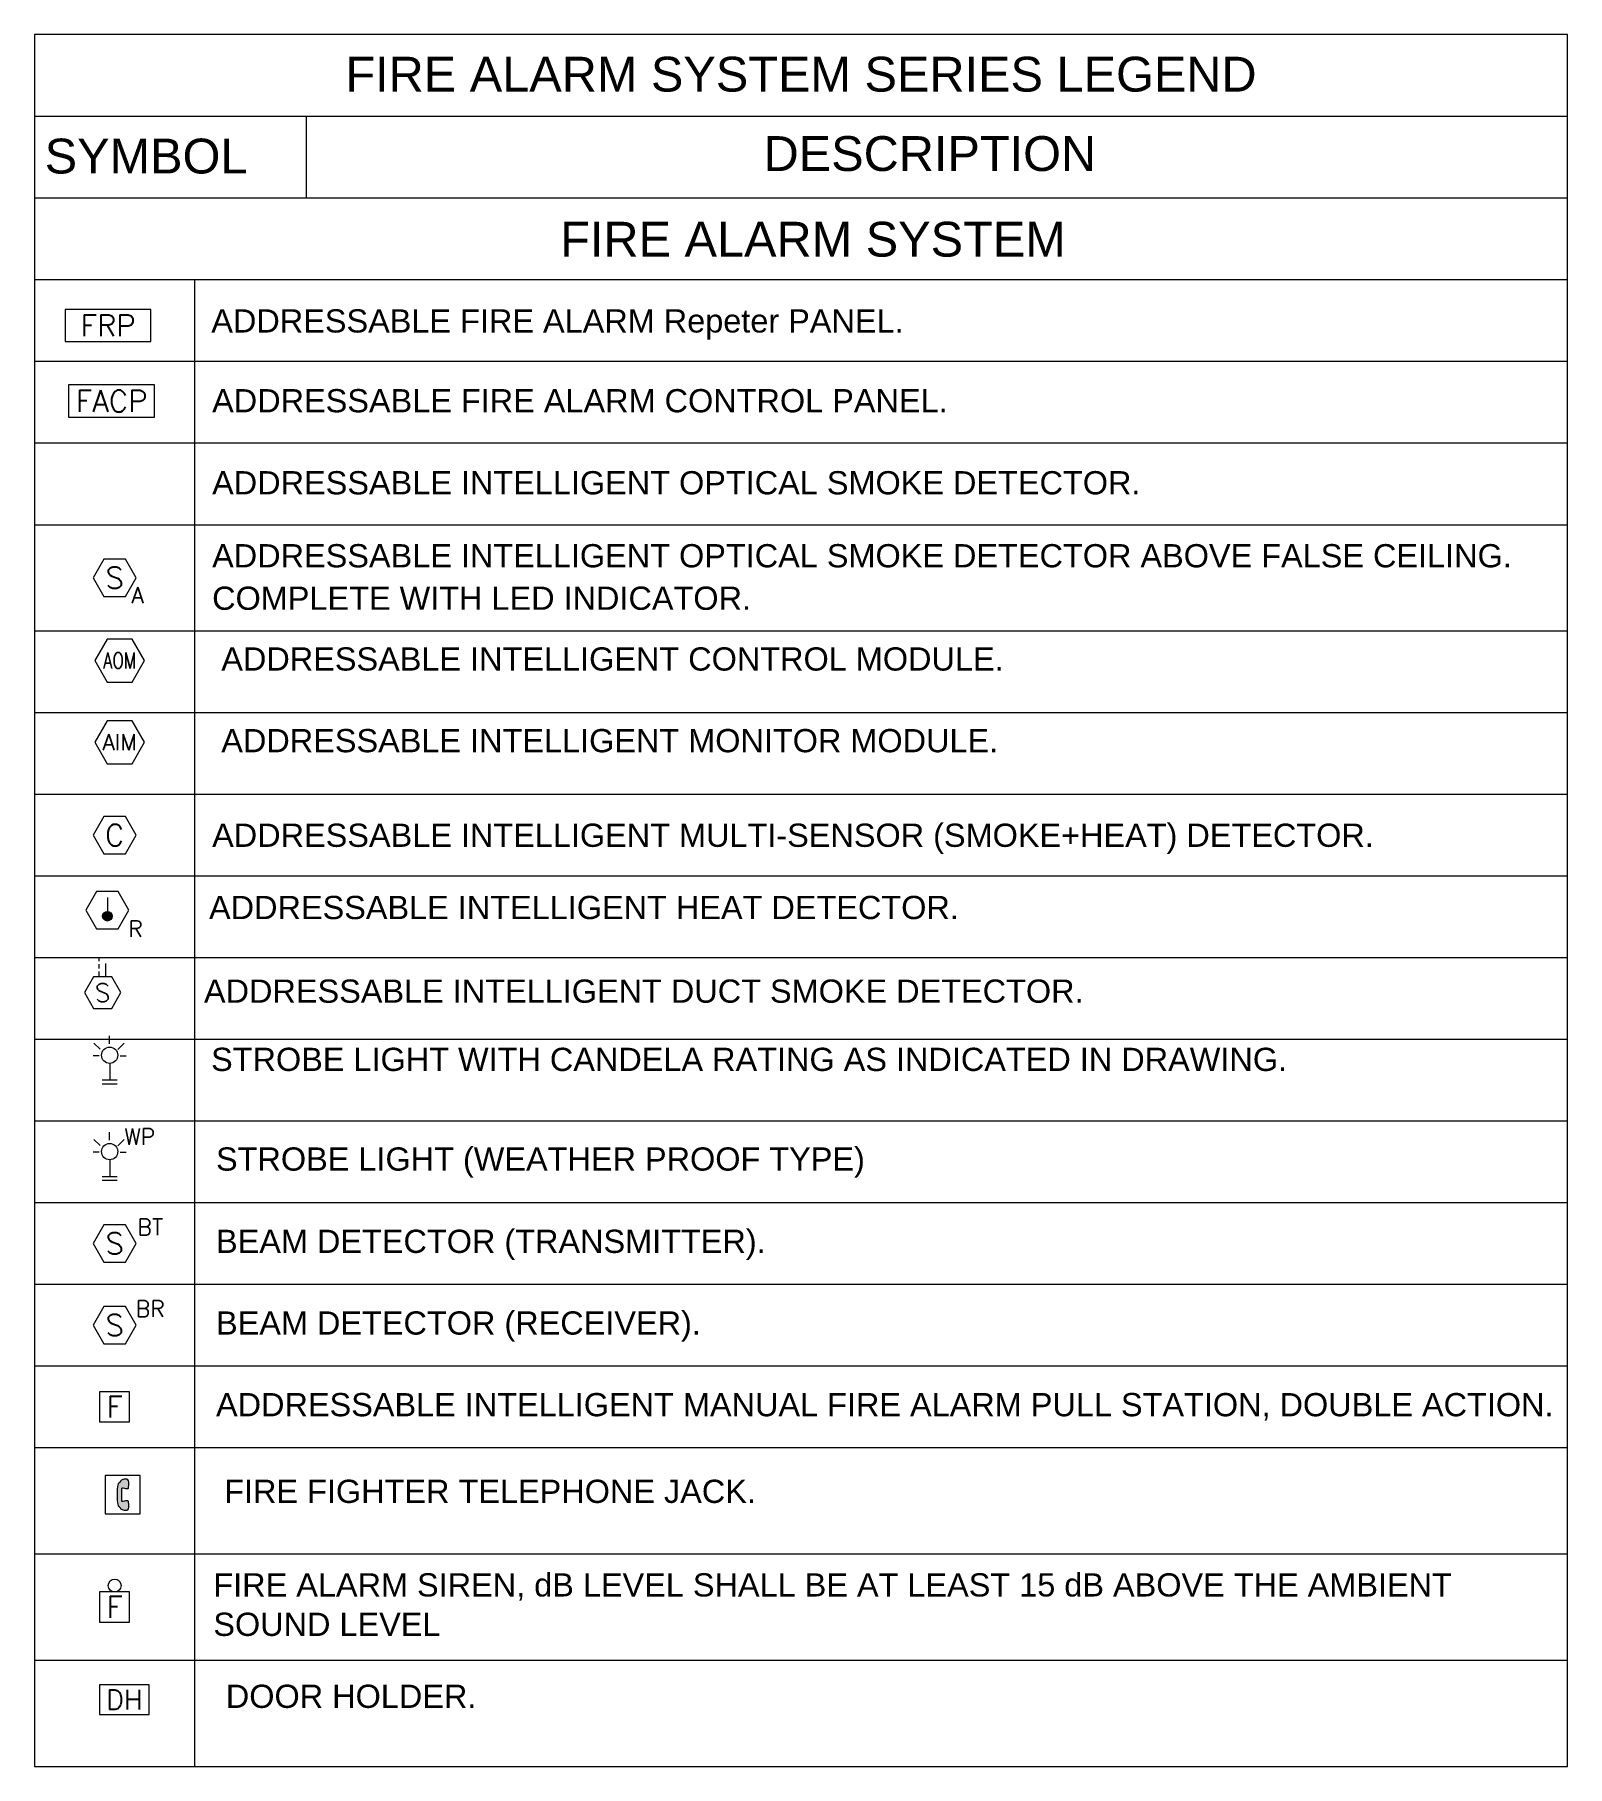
# Model space of a CAD drawing. Extents: x -15 to 256, y 0 to 403.
# Drawn here: x 168.78 to 190.03, y 378.99 to 402.99 of the extents above; entities that cross this region are included whole.
import ezdxf
from ezdxf.enums import TextEntityAlignment as Align

# ---------------------------------------------------------------- set-up
doc = ezdxf.new("R2010")
doc.units = 0
doc.header["$LTSCALE"] = 0.15
doc.layers.get('0').update_dxf_attribs({"color": 252})
doc.layers.add('0 fire alarm', color=252, linetype='Continuous')
for name, color, linetype, lineweight in [('A-ANNO-NOTE', 10, 'Continuous', 0), ('E-TEXT', 7, 'Continuous', 0), ('T-FIRE-B', 4, 'Continuous', 0), ('T-LINE', 7, 'Continuous', 0), ('T-TEXT', 2, 'Continuous', 0)]:
    doc.layers.add(name, color=color, linetype=linetype, lineweight=lineweight)
doc.styles.add('Arial_7', font='arial.ttf', dxfattribs={"height": 0.6608557251570895})
doc.styles.add('Arial_8', font='arial.ttf', dxfattribs={"height": 0.8058435021066792})
doc.styles.add('ROMANS', font='ROMANS.shx', dxfattribs={"width": 0.8})
doc.styles.add('TEXT-NFP', font='simplex.shx')

msp = doc.modelspace()

# ---------------------------------------------------------------- texts
at = {"layer": 'A-ANNO-NOTE', "color": 2, "char_height": 0.4830351078827826, "line_spacing_factor": 0.9417779076525878, "style": 'Arial_8'}
for s, insert, width, attachment_point in [('FIRE ALARM SYSTEM SERIES LEGEND', (179.4054493303387, 402.687237607328), 15.07439459436762, 2), ('SYMBOL', (168.9180072184392, 401.5522621083036), 3.347237089216191, 1), ('DESCRIPTION', (178.8867902996173, 401.5867252732711), 5.499877196061941, 1), ('FIRE ALARM SYSTEM', (176.0664121731065, 400.3995042413327), 8.356265030145723, 1)]:
    msp.add_mtext(s, dxfattribs=dict(at, insert=insert, width=width, attachment_point=attachment_point))
at = {"layer": 'E-TEXT', "char_height": 0.3220234052551884, "attachment_point": 1, "line_spacing_factor": 0.9417779076525876, "style": 'Arial_7'}
for s, insert, width in [('ADDRESSABLE FIRE ALARM Repeter PANEL.', (171.2285427895023, 399.1865173224488), 12.17416968453841), ('ADDRESSABLE FIRE ALARM CONTROL PANEL.', (171.2400013457335, 398.080152877446), 12.17416968453841), ('ADDRESSABLE INTELLIGENT OPTICAL SMOKE DETECTOR.', (171.2400013457335, 396.9427681481858), 15.36752377925218), ('ADDRESSABLE INTELLIGENT OPTICAL SMOKE DETECTOR ABOVE FALSE CEILING.', (171.2400013457335, 395.9310999809226), 18.25113256757813), ('COMPLETE WITH LED INDICATOR.', (171.2400013457335, 395.3423324875201), 15.49339467098351), ('ADDRESSABLE INTELLIGENT CONTROL MODULE.', (171.367104194299, 394.5002907920033), 17.45700238443527), ('ADDRESSABLE INTELLIGENT MONITOR MODULE.', (171.367104194299, 393.3681111279673), 17.45700238443527), ('ADDRESSABLE INTELLIGENT MULTI-SENSOR (SMOKE+HEAT) DETECTOR.', (171.2400013457335, 392.0565739452585), 24.62164777105944), ('ADDRESSABLE INTELLIGENT HEAT DETECTOR.', (171.1968758785948, 391.0549846238942), 10.9151303275784), ('ADDRESSABLE INTELLIGENT DUCT SMOKE DETECTOR.', (171.1269621040005, 389.8957190783436), 12.41071443229499), ('STROBE LIGHT WITH CANDELA RATING AS INDICATED IN DRAWING. ', (171.2253351107605, 388.949675396799), 18.62629237921811), ('STROBE LIGHT (WEATHER PROOF TYPE) ', (171.2940042060851, 387.5684023715855), 19.71053153057628), ('BEAM DETECTOR (TRANSMITTER).', (171.2940042060851, 386.4274950222122), 21.30085453547962), ('BEAM DETECTOR (RECEIVER).', (171.2940042060851, 385.2953153581761), 12.73399225422898), ('ADDRESSABLE INTELLIGENT MANUAL FIRE ALARM PULL STATION, DOUBLE ACTION.', (171.2940042060851, 384.1631356941401), 18.62629237921811), ('FIRE FIGHTER TELEPHONE JACK.', (171.407281976552, 382.9616946619238), 17.45700238443527), ('FIRE ALARM SIREN, dB LEVEL SHALL BE AT LEAST 15 dB ABOVE THE AMBIENT ', (171.2568307845629, 381.6646925812757), 19.71053153057628), ('SOUND LEVEL', (171.2568307845629, 381.1183372014962), 19.71053153057628), ('DOOR HOLDER.', (171.4299904222067, 380.12045686911), 17.45700238443527)]:
    msp.add_mtext(s, dxfattribs=dict(at, insert=insert, width=width))

# ---------------------------------------------------------------- blocks, each defined once
blk = doc.blocks.new('dressable smoke detectore above false ceiling')
blk.add_lwpolyline([(200, 0), (100, 173.2050807568877), (-99.99999999999994, 173.2050807568878), (-200, 2.842170943040401e-14), (-100.0000000000001, -173.2050807568877), (99.99999999999989, -173.2050807568878)], close=True)
at = {"layer": 'T-TEXT', "style": 'ROMANS'}
blk.add_attdef('S', text='', height=200, dxfattribs=at).set_placement((0, 0, 5.6483151e-09), align=Align.MIDDLE)
blk.add_attdef('A', text='', height=150, dxfattribs=at).set_placement((214.9312251703238, -161.2782464248158), align=Align.MIDDLE_CENTER)
blk = doc.blocks.new('MS-F')
blk.add_lwpolyline([(200, 2.486899575160351e-14), (100, 173.2050807568885), (-100, 173.2050807568885), (-200, 2.486899575160351e-14), (-100, -173.2050807568885), (100, -173.2050807568885)], close=True)
at = {"layer": 'T-TEXT', "style": 'TEXT-NFP'}
blk.add_attdef('C', text='', height=200, dxfattribs=at).set_placement((0, 0, 5.6483151e-09), align=Align.MIDDLE)
blk = doc.blocks.new('*U58')
blk.add_lwpolyline([(400, 0), (400, 300), (-400, 300), (-400, 0)], close=True)
at = {"layer": 'T-TEXT', "style": 'TEXT-NFP'}
blk.add_attdef('FACP', text='', height=200, dxfattribs=at).set_placement((0, 150, 5.6483151e-09), align=Align.MIDDLE)
blk = doc.blocks.new('*U54')
blk.add_lwpolyline([(200, 173.2050807568885), (100, 346.410161513777), (-100, 346.410161513777), (-200, 173.2050807568885), (-100, 0), (100, 0)], close=True)
at = {"layer": 'T-TEXT', "style": 'ROMANS'}
blk.add_attdef('BT', text='', height=150, dxfattribs=at).set_placement((330.7472380979614, 325.3468072708431), align=Align.MIDDLE_CENTER)
blk.add_attdef('S', text='', height=200, dxfattribs=at).set_placement((0, 173.2050807568885, 5.6483151e-09), align=Align.MIDDLE)
blk = doc.blocks.new('*U56')
blk.add_lwpolyline([(200, 173.2050807568885), (100, 346.410161513777), (-100, 346.410161513777), (-200, 173.2050807568885), (-100, 0), (100, 0)], close=True)
at = {"layer": 'T-TEXT', "style": 'ROMANS'}
blk.add_attdef('BR', text='', height=150, dxfattribs=at).set_placement((330.7472380979614, 325.3468072708431), align=Align.MIDDLE_CENTER)
blk.add_attdef('S', text='', height=200, dxfattribs=at).set_placement((0, 173.2050807568885, 5.6483151e-09), align=Align.MIDDLE)
blk = doc.blocks.new('*U107')
blk.add_lwpolyline([(-140, -279.9999999999991), (140, -279.9999999999991), (140, 8.526512829121202e-13), (-140, 8.526512829121202e-13)], close=True)
at = {"layer": 'T-TEXT', "style": 'TEXT-NFP'}
blk.add_attdef('F', text='', height=200, dxfattribs=at).set_placement((0, -139.9999999999991, 5.6483151e-09), align=Align.MIDDLE)
blk = doc.blocks.new('*U108')
at = {"color": 2}
blk.add_lwpolyline([(-140, 0), (140, 0), (140, 280), (-140, 280)], close=True, dxfattribs=at)
blk.add_circle((1.102182119232618e-14, 340), 60, dxfattribs=at)
at = {"layer": 'T-TEXT', "color": 2, "style": 'TEXT-NFP'}
blk.add_attdef('F', text='', height=200, dxfattribs=at).set_placement((0, 140, 5.6483151e-09), align=Align.MIDDLE)
blk = doc.blocks.new('*U59')
blk.add_lwpolyline([(250, 0), (250, 300), (-250, 300), (-250, 0)], close=True)
at = {"layer": 'T-TEXT', "style": 'TEXT-NFP'}
blk.add_attdef('DH', text='', height=200, dxfattribs=at).set_placement((0, 150, 5.6483151e-09), align=Align.MIDDLE)
blk = doc.blocks.new('*U60')
h = blk.add_hatch(color=256)
h.dxf.hatch_style = 1
edge = h.paths.add_edge_path()
edge.add_arc((32.61204437373235, 256.7625142402308), 14.08339780993772, 13.60208277058401, 92.3160665779186)
edge.add_line((32.0429063868819, 270.8344073546942), (11.16602203885526, 270.8344073546942))
edge.add_arc((13.09063373705357, 230.6807049054496), 40.19980037974457, 92.74415037492005, 154.2215071011591)
edge.add_arc((-27.5083108039884, 250.2882039235356), 4.885988019604151, 309.2722242531731, 334.22150710115756, ccw=False)
edge.add_arc((-63.57353897174617, 280.8765906545813), 52.10289598208147, 306.6096404014016, 318.7250806064165, ccw=False)
edge.add_arc((-30.40872840757645, 234.6375743582957), 4.885988019604059, 115.3605223554468, 167.8134346890664)
edge.add_arc((351.7936938501446, 152.0548838399255), 395.9084839615991, 167.8075775911932, 180.2974593852394)
edge.add_arc((347.869097744051, 147.9554157007776), 391.9838819426914, 179.7012209083443, 192.2668564888917)
edge.add_arc((-30.4094690322905, 65.79291282271), 4.885988019603882, 193.256591546632, 244.6490884599191)
edge.add_arc((-66.61278941164178, 18.30443894791417), 54.94420566891927, 39.82506724989821, 51.62280420924651, ccw=False)
edge.add_arc((-27.50831080398906, 49.71074909566443), 4.885988019605198, 25.77849289884722, 50.72777574683653, ccw=False)
edge.add_arc((13.09063373705331, 69.31824811375068), 40.19980037974396, 205.7784928988403, 267.2558496250836)
edge.add_line((11.16602203885759, 29.16454566450659), (32.04290638685978, 29.16454566450659))
edge.add_arc((32.612044373731, 43.2364387789695), 14.08339780993807, 267.6839334219969, 346.3979172294846)
edge.add_arc((-161.2451775319498, 66.8632966498834), 209.2866206883947, 352.6044832351904, 365.900842931799)
edge.add_arc((12.56537157550094, 87.21531395669413), 34.38683700989233, 1.940088810202575, 17.77393591749014)
edge.add_arc((40.67712366173018, 96.16270422072702), 4.885988019604543, 18.49088237613676, 87.0715707805396)
edge.add_arc((29.85289143336963, 27.61670516853025), 74.25597523860311, 81.42344386523793, 109.9903886323098)
edge.add_arc((2.383943436940045, 101.818194317953), 4.885988019603147, 250.35129105347602, 295.2422798199525, ccw=False)
edge.add_arc((1.199735433672298, 105.8503043049151), 8.645773967278908, 174.513966804773, 266.95864315950587, ccw=False)
edge.add_arc((-1021.934056293981, 147.1393694074746), 1015.334183756832, 357.7160774044645, 360.1613973854633)
edge.add_arc((-1021.934056293884, 152.8595836117318), 1015.334183756736, 359.8386026145388, 362.2839225955156)
edge.add_arc((2.596868321724961, 194.3726306956097), 10.05831788954253, 100.63250461093321, 185.9952133971358, ccw=False)
edge.add_arc((2.383943436940263, 199.6567692574497), 4.885988019604349, 64.75772018057143, 109.6487089465783, ccw=False)
edge.add_arc((32.80155048282747, 273.4753016678984), 74.9603193628559, 247.7909792138791, 276.6817833037904)
edge.add_arc((40.67712366173027, 203.8362487984722), 4.885988019604649, 279.9760544913337, 341.5091176234187)
edge.add_arc((12.56537157549985, 212.7836390625071), 34.38683700989369, 342.2260640824441, 358.0599111898285)
edge.add_arc((-161.2451775319513, 233.1356563693181), 209.2866206883951, 354.0991570682061, 367.3955167648138)
for p, q in [((136.9421075485319, 299.9999999999993), (-136.9421075485302, 300.0000000000002)), ((-136.9421075485302, 300.0000000000002), (-136.942107548531, 6.821210263296962e-13)), ((136.942107548531, -6.821210263296962e-13), (136.9421075485319, 299.9999999999993)), ((-136.942107548531, 6.821210263296962e-13), (136.942107548531, -6.821210263296962e-13))]:
    blk.add_line(p, q)
blk.add_lwpolyline([(46.30043741093596, 260.0746117526834, 0.3576284618386334), (32.0429063868819, 270.8344073546942), (11.16602203885526, 270.8344073546942, 0.2748702426983696), (-23.10856614655734, 248.1633213674582, -0.1092938675350407), (-24.41545274595035, 246.5057301350548, -0.05291287903403305), (-32.50145873841524, 239.0527027471539, 0.2329506786696931), (-35.18461273322026, 235.6689849631394, 0.05455140608392587), (-44.10945462619344, 149.9994765093928, 0.05488293395691082), (-35.16525956160609, 64.67249532508478, 0.2280778755567505), (-32.50145873841319, 61.37743346060338, -0.0515228570191659), (-24.41545274595097, 53.49322288414656, -0.1092938675350618), (-23.10856614655722, 51.83563165174265, 0.2748702426983892), (11.16602203885759, 29.16454566450659), (32.04290638685978, 29.16454566450659, 0.3576284618393876), (46.30043741093891, 39.92434126653325, 0.05808149379418848), (46.93249712982708, 88.37946200487494, 0.06919832501553312), (45.31086833174834, 97.71231361047575, 0.3085033974095642), (40.92674137212578, 101.0423117793711, 0.1252963867579743), (4.467557722186712, 97.39875652135248, -0.198417943206006), (0.7410186242748864, 97.21670792900927, -0.4267665682304041), (-7.406436849515558, 106.6768671430385, 0.01067012614259788), (-6.603900880227002, 149.9994765096206, 0.01067012614250249), (-7.406436849501517, 193.3220858758115, -0.3907018047029763), (0.7410186242703389, 204.258255646393, -0.1984179432038772), (4.467557722147035, 204.0762070540704, 0.1267319293229021), (41.52355553479049, 199.024135747848, 0.2751316896719855), (45.31086833173651, 202.2866394086875, 0.06919832501595784), (46.93249712982799, 211.6194910143449, 0.05808149379418456)], format="xyb", close=True)
blk = doc.blocks.new('*U61')
blk.add_lwpolyline([(230.9401076758493, 200), (115.4700538379246, 399.9999999999999), (-115.4700538379246, 399.9999999999999), (-230.9401076758493, 200), (-115.4700538379246, 0), (115.4700538379246, 0)], close=True)
at = {"layer": 'T-TEXT', "style": 'TEXT-NFP', "width": 0.75}
blk.add_attdef('AOM', text='', height=150, dxfattribs=at).set_placement((0, 200, 5.6483151e-09), align=Align.MIDDLE)
blk = doc.blocks.new('*U62')
blk.add_lwpolyline([(230.9401076758493, 200), (115.4700538379246, 400), (-115.4700538379246, 400), (-230.9401076758493, 200), (-115.4700538379246, 0), (115.4700538379246, 0)], close=True)
at = {"layer": 'T-TEXT', "style": 'TEXT-NFP'}
blk.add_attdef('AIM', text='', height=150, dxfattribs=at).set_placement((0, 200, 5.6483151e-09), align=Align.MIDDLE)
blk = doc.blocks.new('addressable heat detector')
h = blk.add_hatch(color=256)
h.dxf.hatch_style = 1
h.paths.add_polyline_path([(-44.79227755899279, -55.62074416552161, 1), (44.79227755899279, -55.62074416552161, 1)])
at = {"extrusion": (0, 0, -1)}
for p, q in [((-100, 173.2050807568418), (-200.0000000000271, -4.75210981676355e-11)), ((99.99999999999989, 173.2050807568418), (-100, 173.2050807568418)), ((199.9999999999731, -4.740741132991388e-11), (99.99999999999989, 173.2050807568418)), ((0, 117.0496424932608), (0, -10.82846660652876)), ((-200.0000000000269, -4.75210981676355e-11), (-100.000000000054, -173.2050807569356)), ((99.999999999946, -173.2050807569356), (199.9999999999731, -4.740741132991388e-11)), ((-100.000000000054, -173.2050807569356), (99.999999999946, -173.2050807569356))]:
    blk.add_line(p, q, dxfattribs=at)
blk.add_circle((0, -55.62074416552161), 44.79227755899279)
at = {"layer": 'T-TEXT', "style": 'TEXT-NFP'}
blk.add_attdef('R', text='', height=150, dxfattribs=at).set_placement((261.1248298101144, -172.6277847774588, 5.6483151e-09), align=Align.MIDDLE)
blk = doc.blocks.new('SOD-F')
at = {"extrusion": (0, 0, -1)}
for p, q in [((-32.64321142486395, 345.6464953042527), (-32.64321142486369, 389.7814678746486)), ((-32.64321142486395, 264.7600300832939), (-32.64321142486395, 313.726291805955)), ((-32.64321142486422, 173.2050807568883), (-32.64321142486422, 232.8398265849973)), ((39.92785259242268, 173.2050807568881), (39.92785259242295, 320.218031161817))]:
    blk.add_line(p, q, dxfattribs=at)
blk.add_lwpolyline([(203.6423205837782, 0), (103.6423205837782, 173.2050807568885), (-96.3576794162218, 173.2050807568885), (-196.3576794162218, 0), (-96.3576794162218, -173.2050807568885), (103.6423205837782, -173.2050807568885)], close=True)
at = {"layer": 'T-TEXT', "style": 'TEXT-NFP'}
blk.add_attdef('S', text='', height=200, dxfattribs=at).set_placement((3.642320583778201, 0, 5.6483151e-09), align=Align.MIDDLE)
blk = doc.blocks.new('*U111')
at = {"color": 1}
for p, q in [((-89.67339033504504, 324.6376790044383), (-147.6039876311361, 382.5682763005302)), ((-0.7935698259689161, 373.8390082148132), (-0.7935698259689161, 450.0217115083078)), ((134.9068704155561, 380.1875668226), (74.59556364154469, 321.463399700539)), ((-99.04491194514776, 262.1563414818152), (-154.6071328333828, 262.1563414818156)), ((9.094947017729282e-13, 192.905087892776), (0, 34.92482455831941)), ((99.04491194514867, 262.1563414818147), (154.6071328333837, 262.1563414818143)), ((70.7042835193788, 34.92482455831941), (-70.7042835193788, 34.92482455831987)), ((70.7042835193788, -4.547473508864641e-13), (-70.7042835193788, 4.547473508864641e-13))]:
    blk.add_line(p, q, dxfattribs=at)
blk.add_circle((9.094947017729282e-13, 268.7756134185092), 75.87052552573368, dxfattribs=at)
blk = doc.blocks.new('wp')
at = {"layer": 'T-FIRE-B', "xscale": 0.001487761816891826, "yscale": 0.001487761816891826, "zscale": 0.001487761816891826}
blk.add_blockref('*U111', (0, 0), dxfattribs=at)
at = {"layer": 'T-TEXT', "style": 'ROMANS'}
blk.add_text('WP', height=0.2231642725337738, dxfattribs=at).set_placement((0.4178416879021825, 0.6062431450591816), align=Align.MIDDLE_CENTER)

# ---------------------------------------------------------------- linework, layer by layer
at = {"layer": 'A-ANNO-NOTE', "color": 10}
for p, q in [((168.7786833237369, 401.8617776324273), (190.0322153369398, 401.8617776324273)), ((172.5433951104623, 401.8617776324273), (172.5433951104623, 400.7295979683913)), ((168.7786833237369, 400.7295979683913), (190.0322153369398, 400.7295979683913)), ((168.7786833237369, 399.5974183043553), (190.0322153369398, 399.5974183043553))]:
    msp.add_line(p, q, dxfattribs=at)
at = {"layer": 'A-ANNO-NOTE', "color": 10, "flags": 128}
msp.add_lwpolyline([(190.0322153369452, 378.9879581174761), (190.0322153369634, 402.9939572964699), (168.7786833237369, 402.9939572964699), (168.7786833237369, 378.9879581174761)], dxfattribs=at)
at = {"layer": 'T-LINE'}
for p, q in [((170.9975414862464, 399.5974183043553), (170.9975414862464, 378.9879581174761)), ((168.7786833237369, 398.4652386403192), (190.0322153369398, 398.4652386403192)), ((168.7786833237369, 397.3330589762865), (190.0322153369398, 397.3330589762865)), ((168.7786833237369, 396.2008793122504), (190.0322153369398, 396.2008793122504)), ((168.7786833237369, 394.7280981736437), (190.0322153369398, 394.7280981736437)), ((168.7786833237369, 393.5959185096109), (190.0322153369398, 393.5959185096109)), ((168.7786833237369, 392.4637388455749), (190.0322153369398, 392.4637388455749)), ((168.7786833237369, 391.3315591815388), (190.0322153369398, 391.3315591815388)), ((168.7786833237369, 390.1993795175028), (190.0322153369398, 390.1993795175028)), ((168.7786833237369, 389.06719985347), (190.0322153369398, 389.06719985347)), ((168.7786833237369, 387.935020189434), (190.0322153369398, 387.935020189434)), ((168.7786833237369, 386.802840525398), (190.0322153369398, 386.802840525398)), ((168.7786833237369, 385.6706608613619), (190.0322153369398, 385.6706608613619)), ((168.7786833237369, 384.5384811973259), (190.0322153369398, 384.5384811973259)), ((168.7786833237369, 383.4063015332931), (190.0322153369398, 383.4063015332931)), ((168.7786833237369, 381.9335203946864), (190.0322153369398, 381.9335203946864)), ((168.7786833237369, 380.4607392560829), (190.0322153369398, 380.4607392560829)), ((168.7786833237369, 378.9879581174761), (190.0322153369398, 378.9879581174761))]:
    msp.add_line(p, q, dxfattribs=at)

# ---------------------------------------------------------------- block references
at = {"layer": '0 fire alarm', "color": 3}
msp.add_blockref('wp', (169.8194433096678, 387.1102681452303), dxfattribs=at)
at = {"layer": 'T-FIRE-B'}
ref = msp.add_blockref('*U58', (169.796647668262, 399.184147892541), dxfattribs=dict(at, xscale=0.001487761816891826, yscale=0.001487761816891826, zscale=0.001487761816891826, rotation=180))
ref.add_attrib('FACP', 'FRP', dxfattribs={"layer": 'T-TEXT', "height": 0.2975523633783652, "style": 'TEXT-NFP'}).set_placement((169.796647668262, 398.9609836200059), align=Align.MIDDLE)
for name, p, xscale, yscale, zscale, values in [('*U58', (169.8454816259099, 397.6914007691317), 0.001487761816891826, 0.001487761816891826, 0.001487761816891826, {'FACP': 'FACP'}), ('dressable smoke detectore above false ceiling', (169.8881124049925, 395.4644887429471), 0.001487761816891826, 0.001487761816891826, 0.001487761816891826, {'S': 'S', 'A': 'A'}), ('*U61', (169.9584483411493, 394.019746521759), 0.001487761816891826, 0.001487761816891826, 0.001487761816891826, {'AOM': 'AOM'}), ('*U62', (169.9584483411493, 392.887566857723), 0.001487761816891826, 0.001487761816891826, 0.001487761816891826, {'AIM': 'AIM'}), ('MS-F', (169.8881124049925, 391.8976490135552), 0.001487761816891826, 0.001487761816891826, 0.001487761816891826, {'C': 'C'}), ('addressable heat detector', (169.7882200254451, 390.8561978758103), 0.001493438420866454, 0.001493438420866454, 0.001493438420866454, {'R': 'R'}), ('SOD-F', (169.7164702133573, 389.7143287173741), 0.001262955701945523, 0.001262955701945523, 0.001262955701945523, {'S': 'S'}), ('*U54', (169.8881124049925, 385.9780795710904), 0.00149343842086644, 0.00149343842086644, 0.00149343842086644, {'S': 'S', 'BT': 'BT'}), ('*U56', (169.8881124049925, 384.8458999070543), 0.00149343842086644, 0.00149343842086644, 0.00149343842086644, {'S': 'S', 'BR': 'BR'}), ('*U107', (169.8881124049925, 384.1806780196733), 0.001487761816891826, 0.001487761816891826, 0.001487761816891826, {'F': 'F'}), ('*U59', (170.021334569057, 379.7056992240438), 0.001374335496756086, 0.001374335496756086, 0.001374335496756086, {'DH': 'DH'})]:
    msp.add_blockref(name, p, dxfattribs=dict(at, xscale=xscale, yscale=yscale, zscale=zscale)).add_auto_attribs(values)
for name, p, xscale, yscale, zscale in [('*U111', (169.8194433096678, 388.4463301170434), 0.001487761816891826, 0.001487761816891826, 0.001487761816891826), ('*U60', (169.9991257886325, 382.4880681475348), 0.001768137982723732, 0.001768137982723732, 0.001768137982723732)]:
    msp.add_blockref(name, p, dxfattribs=dict(at, xscale=xscale, yscale=yscale, zscale=zscale))
ref = msp.add_blockref('*U108', (169.8881124049925, 380.9888431710203), dxfattribs=dict(at, xscale=0.001487761816891826, yscale=0.001487761816891826, zscale=0.001487761816891826))
ref.add_attrib('F', 'F', dxfattribs={"layer": 'T-TEXT', "height": 0.2975523633783652, "style": 'ROMANS'}).set_placement((169.8881124049925, 381.1971298253862), align=Align.MIDDLE)

msp.set_redraw_order([(e.dxf.handle, doc.entitydb.next_handle()) for e in msp.query("TEXT MTEXT ATTDEF DIMENSION ARC_DIMENSION")])  # texts and dimensions are drawn at this point

doc.saveas('drawing.dxf')
